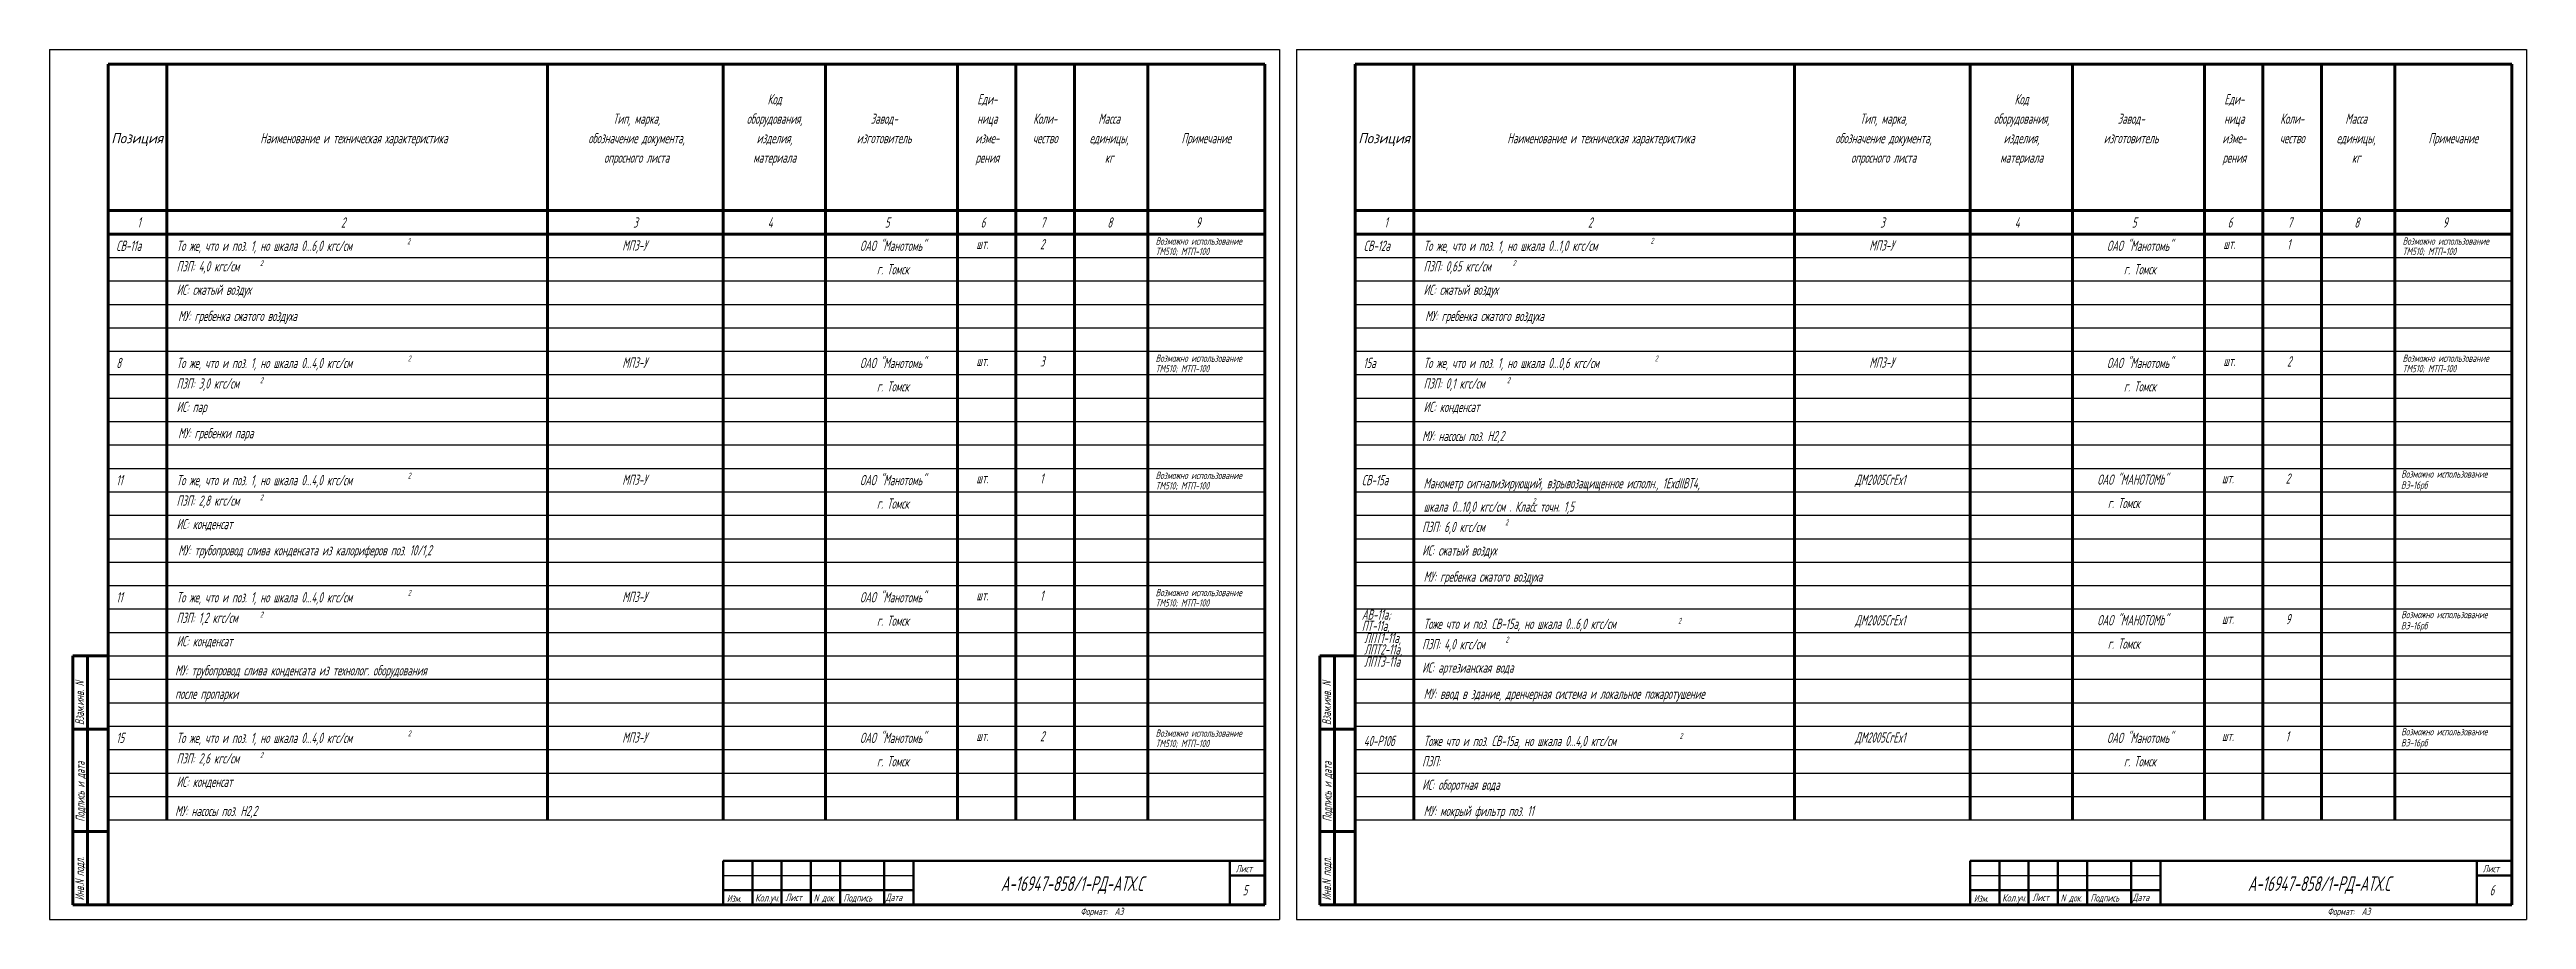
# Model space of a CAD drawing. Header units: millimetres. Extents: x -680 to 9204, y -4430 to 7779.
# Drawn here: x 1504 to 2350, y -3980 to -3683 of the extents above; entities that cross this region are included whole.
import ezdxf
from ezdxf.enums import TextEntityAlignment as Align

# ---------------------------------------------------------------- set-up
doc = ezdxf.new("R2010")
doc.units = ezdxf.units.MM
doc.layers.get('Defpoints').update_dxf_attribs({"color": 33})
doc.layers.add('Обводка', color=6, linetype='Continuous', lineweight=25)
doc.layers.add('Текст_КИП', color=2, linetype='Continuous', lineweight=25)
doc.styles.add('Simplex', font='simplex.shx', dxfattribs={"width": 0.7, "oblique": 15})

msp = doc.modelspace()

# ---------------------------------------------------------------- texts
at = {"layer": 'Текст_КИП', "style": 'Simplex', "oblique": 15, "width": 0.6}
for s, p in [('Код', (1751.438, -3701.852)), ('Еди-', (1824.056, -3701.852)), ('Код', (2177.269, -3701.852)), ('Еди-', (2249.887, -3701.852)), ('Наименование и техническая характеристика', (1607.784, -3715.152)), ('обозначение документа,', (1704.309, -3715.152)), ('Тип, марка,', (1704.309, -3708.502)), ('оборудования,', (1751.438, -3708.502)), ('изделия,', (1751.438, -3715.152)), ('изготовитель', (1788.838, -3715.152)), ('Завод-', (1788.838, -3708.502)), ('изме-', (1824.056, -3715.152)), ('ница', (1824.056, -3708.502)), ('Коли-', (1843.838, -3708.502)), ('чество', (1843.838, -3715.152)), ('единицы,', (1865.673, -3715.152)), ('Масса', (1865.673, -3708.502)), ('Примечание', (1898.838, -3715.152)), ('Наименование и техническая характеристика', (2033.615, -3715.152)), ('обозначение документа,', (2130.14, -3715.152)), ('Тип, марка,', (2130.14, -3708.502)), ('оборудования,', (2177.269, -3708.502)), ('изделия,', (2177.269, -3715.152)), ('изготовитель', (2214.669, -3715.152)), ('Завод-', (2214.669, -3708.502)), ('изме-', (2249.887, -3715.152)), ('ница', (2249.887, -3708.502)), ('Коли-', (2269.669, -3708.502)), ('чество', (2269.669, -3715.152)), ('единицы,', (2291.504, -3715.152)), ('Масса', (2291.504, -3708.502)), ('Примечание', (2324.669, -3715.152)), ('опросного листа', (1704.309, -3721.802)), ('материала', (1751.438, -3721.802)), ('рения', (1824.056, -3721.802)), ('кг', (1865.673, -3721.802)), ('опросного листа', (2130.14, -3721.802)), ('материала', (2177.269, -3721.802)), ('рения', (2249.887, -3721.802)), ('кг', (2291.504, -3721.802))]:
    msp.add_text(s, height=3.5, dxfattribs=at).set_placement(p, align=Align.CENTER)
at = {"layer": 'Текст_КИП', "style": 'Simplex', "oblique": 15, "width": 0.822902}
for p, p2 in [((1524.925, -3715.152), (1542.618, -3715.152)), ((1950.757, -3715.152), (1968.449, -3715.152))]:
    msp.add_text('Позиция', height=3.5, dxfattribs=at).set_placement(p, p2, align=Align.FIT)
at = {"layer": 'Текст_КИП', "style": 'Simplex', "oblique": 15, "width": 0.6}
for s, height, p in [('1', 3.5, (1533.818, -3743.948)), ('2', 3.5, (1603.377, -3743.948)), ('3', 3.5, (1703.153, -3743.948)), ('4', 3.5, (1749.107, -3743.948)), ('5', 3.5, (1789.08, -3743.948)), ('6', 3.5, (1821.814, -3743.948)), ('7', 3.5, (1842.273, -3743.948)), ('8', 3.5, (1865.066, -3743.948)), ('9', 3.5, (1895.282, -3743.948)), ('1', 3.5, (1959.649, -3743.948)), ('2', 3.5, (2029.209, -3743.948)), ('3', 3.5, (2128.984, -3743.948)), ('4', 3.5, (2174.938, -3743.948)), ('5', 3.5, (2214.911, -3743.948)), ('6', 3.5, (2247.645, -3743.948)), ('7', 3.5, (2268.104, -3743.948)), ('8', 3.5, (2290.897, -3743.948)), ('9', 3.5, (2321.113, -3743.948)), ('СВ-11а', 3.5, (1526.616, -3751.906)), ('ПЗП: 4,0 кгс/см', 3.5, (1547.229, -3758.906)), ('То же, что и поз. 1, но шкала 0...6,0 кгс/см', 3.5, (1547.229, -3751.906)), ('2', 2, (1575.721, -3757.058)), ('2', 2, (1625.987, -3749.621)), ('СВ-12а', 3.5, (1952.617, -3751.906)), ('ПЗП: 0,65 кгс/см', 3.5, (1973.06, -3758.906)), ('То же, что и поз. 1, но шкала 0...1,0 кгс/см', 3.5, (1973.06, -3751.906)), ('2', 2, (2003.476, -3757.091)), ('2', 2, (2050.563, -3749.424)), ('ИС: сжатый воздух', 3.5, (1547.229, -3766.906)), ('ИС: сжатый воздух', 3.5, (1973.06, -3766.906)), ('МУ: гребенка сжатого воздуха', 3.5, (1547.749, -3775.853)), ('МУ: гребенка сжатого воздуха', 3.5, (1973.58, -3775.853)), ('8', 3.5, (1526.616, -3791.906)), ('То же, что и поз. 1, но шкала 0...4,0 кгс/см', 3.5, (1547.229, -3791.906)), ('2', 2, (1626.198, -3789.621)), ('15а', 3.5, (1952.447, -3791.906)), ('То же, что и поз. 1, но шкала 0...0,6 кгс/см', 3.5, (1973.06, -3791.906)), ('2', 2, (2052.03, -3789.621)), ('ПЗП: 3,0 кгс/см', 3.5, (1547.229, -3798.906)), ('2', 2, (1575.721, -3797.058)), ('ПЗП: 0,1 кгс/см', 3.5, (1973.06, -3798.906)), ('2', 2, (2001.552, -3797.058)), ('ИС: пар', 3.5, (1547.229, -3806.906)), ('ИС: конденсат', 3.5, (1973.06, -3806.906)), ('МУ: гребенки пара', 3.5, (1547.749, -3815.853)), ('МУ: насосы поз. Н2,2', 3.5, (1972.541, -3816.853)), ('11', 3.5, (1526.616, -3831.906)), ('То же, что и поз. 1, но шкала 0...4,0 кгс/см', 3.5, (1547.229, -3831.906)), ('2', 2, (1626.198, -3829.621)), ('СВ-15а', 3.5, (1951.954, -3831.906)), ('Манометр сигнализирующий, взрывозащищенное исполн., 1ЕхdIIВТ4,', 3.5, (1973.06, -3832.963)), ('ПЗП: 2,8 кгс/см', 3.5, (1547.229, -3838.906)), ('2', 2, (1575.721, -3837.058)), ('шкала 0...10,0 кгс/см . Класс точн. 1,5', 3.5, (1973.06, -3840.963)), ('2', 2, (2010.268, -3838.256)), ('ИС: конденсат', 3.5, (1547.229, -3846.906)), ('ПЗП: 6,0 кгс/см', 3.5, (1972.568, -3847.887)), ('2', 2, (2000.94, -3845.556)), ('МУ: трубопровод слива конденсата из калориферов поз. 10/1,2', 3.5, (1547.749, -3855.853)), ('ИС: сжатый воздух', 3.5, (1972.568, -3855.906)), ('МУ: гребенка сжатого воздуха', 3.5, (1973.087, -3864.853)), ('11', 3.5, (1526.616, -3871.906)), ('То же, что и поз. 1, но шкала 0...4,0 кгс/см', 3.5, (1547.229, -3871.906)), ('2', 2, (1626.198, -3869.621)), ('ПЗП: 1,2 кгс/см', 3.5, (1547.229, -3878.906)), ('2', 2, (1575.721, -3877.058)), ('АВ-11а;', 3.5, (1951.954, -3877.83)), ('ПТ-11а,', 3.5, (1951.954, -3881.662)), ('ЛПТ1-11а,', 3.5, (1952.784, -3885.808)), ('Тоже что и поз. СВ-15а, но шкала 0...6,0 кгс/см', 3.5, (1973.06, -3880.963)), ('2', 2, (2059.978, -3879.165)), ('ИС: конденсат', 3.5, (1547.229, -3886.906)), ('ЛПТ2-11а,', 3.5, (1952.784, -3889.706)), ('ЛПТ3-11а', 3.5, (1952.784, -3893.871)), ('ПЗП: 4,0 кгс/см', 3.5, (1972.568, -3887.906)), ('2', 2, (2001.024, -3885.602)), ('МУ: трубопровод слива конденсата из технолог. оборудования', 3.5, (1546.71, -3896.853)), ('ИС: артезианская вода', 3.5, (1972.568, -3895.906)), ('после пропарки', 3.5, (1546.71, -3904.853)), ('МУ: ввод в здание, дренчерная система и локальное пожаротушение', 3.5, (1973.087, -3904.853)), ('2', 2, (1626.198, -3917.621)), ('15', 3.5, (1526.616, -3919.906)), ('ПЗП: 2,6 кгс/см', 3.5, (1547.229, -3926.906)), ('То же, что и поз. 1, но шкала 0...4,0 кгс/см', 3.5, (1547.229, -3919.906)), ('2', 2, (1575.721, -3925.058)), ('40-Р10б', 3.5, (1952.617, -3920.963)), ('ПЗП:', 3.5, (1972.568, -3927.906)), ('Тоже что и поз. СВ-15а, но шкала 0...4,0 кгс/см', 3.5, (1973.06, -3920.963)), ('2', 2, (2060.468, -3918.515)), ('ИС: конденсат', 3.5, (1547.229, -3934.906)), ('ИС: оборотная вода', 3.5, (1972.568, -3935.906)), ('МУ: насосы поз. Н2,2', 3.5, (1546.71, -3944.853)), ('МУ: мокрый фильтр поз. 11', 3.5, (1973.087, -3944.853)), ('А-16947-858/1-РД-АТХ.С', 5, (1828.706, -3970.428)), ('А-16947-858/1-РД-АТХ.С', 5, (2254.537, -3970.428))]:
    msp.add_text(s, height=height, dxfattribs=at).set_placement(p)
at = {"layer": 'Текст_КИП', "color": 3, "style": 'Simplex', "oblique": 15, "width": 0.6}
for s, p in [('МП3-У', (1703.646, -3751.773)), ('ОАО "Манотомь"', (1791.83, -3751.906)), ('МП3-У', (2129.477, -3751.773)), ('ОАО "Манотомь"', (2217.661, -3751.906)), ('г. Томск', (1791.83, -3759.906)), ('г. Томск', (2217.661, -3759.906)), ('МП3-У', (1703.646, -3791.773)), ('ОАО "Манотомь"', (1791.83, -3791.906)), ('МП3-У', (2129.477, -3791.773)), ('ОАО "Манотомь"', (2217.661, -3791.906)), ('г. Томск', (1791.83, -3799.906)), ('г. Томск', (2217.661, -3799.906)), ('МП3-У', (1703.646, -3831.773)), ('ОАО "Манотомь"', (1791.83, -3831.906)), ('ДМ2005CrEx1', (2128.984, -3831.773)), ('г. Томск', (1791.83, -3839.906)), ('МП3-У', (1703.646, -3871.773)), ('ОАО "Манотомь"', (1791.83, -3871.906)), ('г. Томск', (1791.83, -3879.906)), ('ДМ2005CrEx1', (2128.984, -3879.773)), ('ОАО "Манотомь"', (1791.83, -3919.906)), ('ОАО "Манотомь"', (2217.661, -3919.906)), ('МП3-У', (1703.646, -3919.773)), ('г. Томск', (1791.83, -3927.906)), ('ДМ2005CrEx1', (2128.984, -3919.773)), ('г. Томск', (2217.661, -3927.906))]:
    msp.add_text(s, height=3.5, dxfattribs=at).set_placement(p, align=Align.CENTER)
at = {"layer": 'Текст_КИП', "lineweight": -3, "style": 'Simplex', "oblique": 15, "width": 0.6}
for s, height, p in [('шт.', 3.5, (1820.337, -3751.24)), ('2', 3.5, (1842.088, -3751.369)), ('шт.', 3.5, (2246.169, -3751.24)), ('1', 3.5, (2267.919, -3751.369)), ('шт.', 3.5, (1820.337, -3791.24)), ('3', 3.5, (1842.088, -3791.369)), ('шт.', 3.5, (2246.169, -3791.24)), ('2', 3.5, (2267.919, -3791.369)), ('шт.', 3.5, (1820.337, -3831.24)), ('1', 3.5, (1842.088, -3831.369)), ('шт.', 3.5, (2245.676, -3831.24)), ('2', 3.5, (2267.427, -3831.369)), ('шт.', 3.5, (1820.337, -3871.24)), ('1', 3.5, (1842.088, -3871.369)), ('шт.', 3.5, (2245.676, -3879.24)), ('9', 3.5, (2267.427, -3879.369)), ('2', 3.5, (1842.088, -3919.369)), ('1', 3.5, (2267.427, -3919.369)), ('шт.', 3.5, (1820.337, -3919.24)), ('шт.', 3.5, (2245.676, -3919.24)), ('Лист', 2.5, (1908.919, -3964.036)), ('Лист', 2.5, (2334.75, -3964.036)), ('Изм.', 2.5, (1735.116, -3974.223)), ('Лист', 2.5, (1755.135, -3973.859)), ('N док.', 2.5, (1764.781, -3974.041)), ('Подпись', 2.5, (1774.973, -3974.041)), ('Дата', 2.5, (1789.35, -3973.859)), ('5', 3.5, (1911.279, -3971.921)), ('Изм.', 2.5, (2160.948, -3974.223)), ('Лист', 2.5, (2180.967, -3973.859)), ('N док.', 2.5, (2190.612, -3974.041)), ('Подпись', 2.5, (2200.804, -3974.041)), ('Дата', 2.5, (2215.181, -3973.859)), ('6', 3.5, (2337.11, -3971.921)), ('Формат:  А3', 2.5, (1855.881, -3978.68)), ('Формат:  А3', 2.5, (2281.712, -3978.68))]:
    msp.add_text(s, height=height, dxfattribs=at).set_placement(p)
at = {"layer": 'Текст_КИП', "linetype": 'Continuous', "lineweight": -3, "style": 'Simplex', "oblique": 15, "width": 0.6}
for s, p in [('Возможно использование', (1881.549, -3749.788)), ('ТМ510; МТП-100', (1881.549, -3753.317)), ('Возможно использование', (2307.381, -3749.788)), ('ТМ510; МТП-100', (2307.381, -3753.317)), ('Возможно использование', (1881.549, -3789.788)), ('Возможно использование', (2307.381, -3789.788)), ('ТМ510; МТП-100', (1881.549, -3793.317)), ('ТМ510; МТП-100', (2307.381, -3793.317)), ('Возможно использование', (1881.549, -3829.788)), ('ТМ510; МТП-100', (1881.549, -3833.317)), ('ВЭ-16рб', (2306.819, -3833.103)), ('Возможно использование', (2306.888, -3829.308)), ('Возможно использование', (1881.549, -3869.788)), ('ТМ510; МТП-100', (1881.549, -3873.317)), ('ВЭ-16рб', (2306.819, -3881.103)), ('Возможно использование', (2306.888, -3877.308)), ('Возможно использование', (1881.549, -3917.788)), ('Возможно использование', (2306.888, -3917.308)), ('ТМ510; МТП-100', (1881.549, -3921.317)), ('ВЭ-16рб', (2306.819, -3921.103))]:
    msp.add_text(s, height=2.5, dxfattribs=at).set_placement(p)
at = {"layer": 'Текст_КИП', "color": 3, "style": 'Simplex', "oblique": 15, "width": 0.6}
for s, p in [('ОАО "МАНОТОМЬ"', (2203.132, -3831.734)), ('г. Томск', (2206.694, -3839.734)), ('ОАО "МАНОТОМЬ"', (2203.132, -3879.734)), ('г. Томск', (2206.694, -3887.734))]:
    msp.add_text(s, height=3.5, dxfattribs=at).set_placement(p)
at = {"layer": 'Текст_КИП', "style": 'Simplex', "oblique": 15, "width": 0.6}
for s, p in [('Взам.инв. N', (1515.601, -3913.785)), ('Взам.инв. N', (1941.432, -3913.785)), ('Подпись и дата', (1515.811, -3946.781)), ('Подпись и дата', (1941.642, -3946.781)), ('Инв.N подл.', (1515.601, -3973.681)), ('Инв.N подл.', (1941.432, -3973.681))]:
    msp.add_text(s, height=3, rotation=90, dxfattribs=at).set_placement(p)
at = {"layer": 'Текст_КИП', "lineweight": -3, "style": 'Simplex', "oblique": 15, "width": 0.696257}
for p, p2 in [((1744.762, -3974.041), (1753.134, -3974.041)), ((2170.593, -3974.041), (2178.965, -3974.041))]:
    msp.add_text('Кол.уч.', height=2.5, dxfattribs=at).set_placement(p, p2, align=Align.FIT)

# ---------------------------------------------------------------- linework, layer by layer
at = {"lineweight": 60}
for p, q in [((1523.838, -3975.152), (1523.838, -3688.152)), ((1523.838, -3688.152), (1918.838, -3688.152)), ((1543.838, -3688.152), (1543.838, -3946.152)), ((1673.838, -3688.152), (1673.838, -3946.152)), ((1733.838, -3688.152), (1733.838, -3946.152)), ((1768.838, -3688.152), (1768.838, -3946.152)), ((1813.838, -3688.152), (1813.838, -3946.152)), ((1833.838, -3688.152), (1833.838, -3946.152)), ((1853.838, -3688.152), (1853.838, -3946.152)), ((1878.838, -3688.152), (1878.838, -3946.152)), ((1918.838, -3688.152), (1918.838, -3975.152)), ((1949.669, -3975.152), (1949.669, -3688.152)), ((1949.669, -3688.152), (2344.669, -3688.152)), ((1969.669, -3688.152), (1969.669, -3946.152)), ((2099.669, -3688.152), (2099.669, -3946.152)), ((2159.669, -3688.152), (2159.669, -3946.152)), ((2194.669, -3688.152), (2194.669, -3946.152)), ((2239.669, -3688.152), (2239.669, -3946.152)), ((2259.669, -3688.152), (2259.669, -3946.152)), ((2279.669, -3688.152), (2279.669, -3946.152)), ((2304.669, -3688.152), (2304.669, -3946.152)), ((2344.669, -3688.152), (2344.669, -3975.152)), ((1523.838, -3738.152), (1918.838, -3738.152)), ((1949.669, -3738.152), (2344.669, -3738.152)), ((1523.838, -3746.152), (1918.838, -3746.152)), ((1949.669, -3746.152), (2344.669, -3746.152)), ((1511.838, -3975.152), (1511.838, -3890.152)), ((1511.838, -3890.152), (1523.838, -3890.152)), ((1516.838, -3975.152), (1516.838, -3890.152)), ((1937.669, -3975.152), (1937.669, -3890.152)), ((1937.669, -3890.152), (1949.669, -3890.152)), ((1942.669, -3975.152), (1942.669, -3890.152)), ((1523.838, -3915.152), (1511.838, -3915.152)), ((1949.669, -3915.152), (1937.669, -3915.152)), ((1523.838, -3950.152), (1511.838, -3950.152)), ((1949.669, -3950.152), (1937.669, -3950.152)), ((1523.838, -3975.152), (1511.838, -3975.152)), ((1918.838, -3975.152), (1523.838, -3975.152)), ((1949.669, -3975.152), (1937.669, -3975.152)), ((2344.669, -3975.152), (1949.669, -3975.152))]:
    msp.add_line(p, q, dxfattribs=at)
at = {"lineweight": 50}
for p, q in [((1918.838, -3960.152), (1733.838, -3960.152)), ((1733.838, -3960.152), (1733.838, -3975.152)), ((1743.838, -3975.152), (1743.838, -3960.152)), ((1753.838, -3975.152), (1753.838, -3960.152)), ((1763.838, -3975.152), (1763.838, -3960.152)), ((1773.838, -3975.152), (1773.838, -3960.152)), ((1788.838, -3975.152), (1788.838, -3960.152)), ((1798.838, -3975.152), (1798.838, -3960.152)), ((1906.838, -3975.152), (1906.838, -3960.152)), ((1906.838, -3965.152), (1918.838, -3965.152)), ((2344.669, -3960.152), (2159.669, -3960.152)), ((2159.669, -3960.152), (2159.669, -3975.152)), ((2169.669, -3975.152), (2169.669, -3960.152)), ((2179.669, -3975.152), (2179.669, -3960.152)), ((2189.669, -3975.152), (2189.669, -3960.152)), ((2199.669, -3975.152), (2199.669, -3960.152)), ((2214.669, -3975.152), (2214.669, -3960.152)), ((2224.669, -3975.152), (2224.669, -3960.152)), ((2332.669, -3975.152), (2332.669, -3960.152)), ((2332.669, -3965.152), (2344.669, -3965.152)), ((1733.838, -3970.152), (1798.838, -3970.152)), ((2159.669, -3970.152), (2224.669, -3970.152))]:
    msp.add_line(p, q, dxfattribs=at)
at = {"lineweight": -3}
for p, q in [((1733.838, -3965.152), (1798.838, -3965.152)), ((2159.669, -3965.152), (2224.669, -3965.152))]:
    msp.add_line(p, q, dxfattribs=at)
at = {"layer": 'Defpoints'}
for p, q in [((1503.838, -3683.152), (1923.838, -3683.152)), ((1503.838, -3683.152), (1503.838, -3980.124)), ((1923.838, -3683.152), (1923.838, -3980.152)), ((1929.669, -3683.152), (2349.669, -3683.152)), ((1929.669, -3683.152), (1929.669, -3980.124)), ((2349.669, -3683.152), (2349.669, -3980.152)), ((1503.838, -3980.124), (1923.838, -3980.152)), ((1929.669, -3980.124), (2349.669, -3980.152))]:
    msp.add_line(p, q, dxfattribs=at)
at = {"layer": 'Обводка', "color": 155}
for p, q in [((1523.838, -3754.152), (1918.838, -3754.152)), ((1949.669, -3754.152), (2344.669, -3754.152)), ((1523.838, -3762.152), (1918.838, -3762.152)), ((1949.669, -3762.152), (2344.669, -3762.152)), ((1523.838, -3770.152), (1918.838, -3770.152)), ((1949.669, -3770.152), (2344.669, -3770.152)), ((1523.838, -3778.152), (1918.838, -3778.152)), ((1949.669, -3778.152), (2344.669, -3778.152)), ((1523.838, -3786.152), (1918.838, -3786.152)), ((1949.669, -3786.152), (2344.669, -3786.152)), ((1523.838, -3794.152), (1918.838, -3794.152)), ((1949.669, -3794.152), (2344.669, -3794.152)), ((1523.838, -3802.152), (1918.838, -3802.152)), ((1949.669, -3802.152), (2344.669, -3802.152)), ((1523.838, -3810.152), (1918.838, -3810.152)), ((1949.669, -3810.152), (2344.669, -3810.152)), ((1523.838, -3818.152), (1918.838, -3818.152)), ((1949.669, -3818.152), (2344.669, -3818.152)), ((1523.838, -3826.152), (1918.838, -3826.152)), ((1949.669, -3826.152), (2344.669, -3826.152)), ((1523.838, -3834.152), (1918.838, -3834.152)), ((1949.669, -3834.152), (2344.669, -3834.152)), ((1523.838, -3842.152), (1918.838, -3842.152)), ((1949.669, -3842.152), (2344.669, -3842.152)), ((1523.838, -3850.152), (1918.838, -3850.152)), ((1949.669, -3850.152), (2344.669, -3850.152)), ((1523.838, -3858.152), (1918.838, -3858.152)), ((1949.669, -3858.152), (2344.669, -3858.152)), ((1523.838, -3866.152), (1918.838, -3866.152)), ((1949.669, -3866.152), (2344.669, -3866.152)), ((1523.838, -3874.152), (1918.838, -3874.152)), ((1523.838, -3882.152), (1918.838, -3882.152)), ((1949.669, -3874.152), (2344.669, -3874.152)), ((1949.669, -3882.152), (2344.669, -3882.152)), ((1523.838, -3890.152), (1918.838, -3890.152)), ((1949.669, -3890.152), (2344.669, -3890.152)), ((1523.838, -3898.152), (1918.838, -3898.152)), ((1949.669, -3898.152), (2344.669, -3898.152)), ((1523.838, -3906.152), (1918.838, -3906.152)), ((1949.669, -3906.152), (2344.669, -3906.152)), ((1523.838, -3914.152), (1918.838, -3914.152)), ((1949.669, -3914.152), (2344.669, -3914.152)), ((1523.838, -3922.152), (1918.838, -3922.152)), ((1949.669, -3922.152), (2344.669, -3922.152)), ((1523.838, -3930.152), (1918.838, -3930.152)), ((1949.669, -3930.152), (2344.669, -3930.152)), ((1523.838, -3938.152), (1918.838, -3938.152)), ((1949.669, -3938.152), (2344.669, -3938.152)), ((1523.838, -3946.152), (1918.838, -3946.152)), ((1523.838, -3946.152), (1918.838, -3946.152)), ((1949.669, -3946.152), (2344.669, -3946.152)), ((1949.669, -3946.152), (2344.669, -3946.152))]:
    msp.add_line(p, q, dxfattribs=at)

msp.set_redraw_order([(e.dxf.handle, doc.entitydb.next_handle()) for e in msp.query("TEXT MTEXT ATTDEF DIMENSION ARC_DIMENSION")])  # texts and dimensions are drawn at this point

doc.saveas('drawing.dxf')
